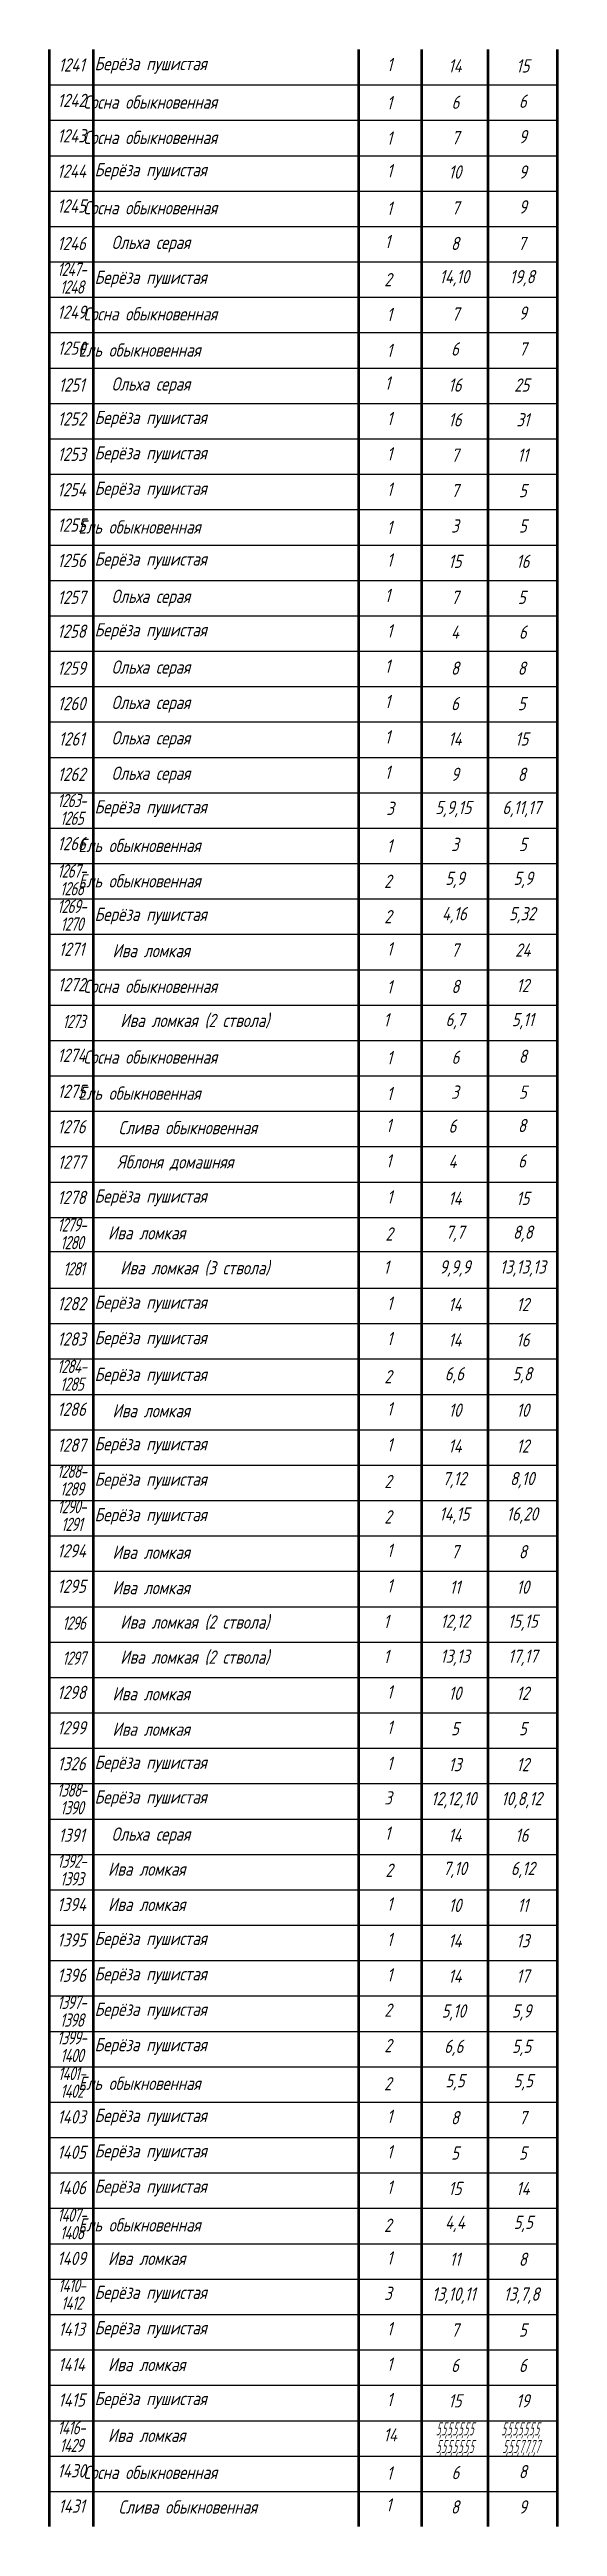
# Model space of a CAD drawing. Header units: metres. Extents: x 23128 to 34628, y -678634 to 13070.
# Drawn here: x 23128 to 34628, y -593835 to -537844 of the extents above; entities that cross this region are included whole.
import ezdxf

# ---------------------------------------------------------------- set-up
doc = ezdxf.new("R2010")
doc.units = ezdxf.units.M
for name, color, linetype, lineweight in [('Лиственные', 160, 'Continuous', 30), ('плодовые', 240, 'Continuous', 9), ('ТАБЛИЦА 50', 51, 'Continuous', 50), ('текст 300', 7, 'Continuous', 30), ('Хвойные', 80, 'Continuous', 30)]:
    doc.layers.add(name, color=color, linetype=linetype, lineweight=lineweight)
doc.layers.add('ТАБЛИЦА', color=18, linetype='Continuous', true_color=0x000000)
doc.styles.add('NF_VGP_3.0', font='cs_gost2304.shx', dxfattribs={"oblique": 15, "height": 300})

msp = doc.modelspace()

# ---------------------------------------------------------------- texts
at = {"layer": 'Лиственные', "lineweight": 30, "transparency": 33554687, "char_height": 300, "attachment_point": 5, "style": 'NF_VGP_3.0'}
for s, insert, width in [('\\pxqj;Берёза пушистая', (26017, -538201), 3736), ('\\pxqj;Берёза пушистая', (26017, -540601), 3736), ('Ольха серая', (25423, -542244), 6349.98), ('\\pxqj;Берёза пушистая', (26017, -543033), 3736), ('Ольха серая', (25423, -545444), 6349.98), ('\\pxqj;Берёза пушистая', (26017, -546201), 3736), ('\\pxqj;Берёза пушистая', (26017, -547001), 3736), ('\\pxqj;Берёза пушистая', (26017, -547801), 3736), ('\\pxqj;Берёза пушистая', (26017, -549401), 3736), ('Ольха серая', (25423, -550244), 6349.98), ('\\pxqj;Берёза пушистая', (26017, -551001), 3736), ('Ольха серая', (25423, -551844), 6349.98), ('Ольха серая', (25423, -552644), 6349.98), ('Ольха серая', (25423, -553444), 6349.98), ('Ольха серая', (25423, -554244), 6349.98), ('\\pxqj;Берёза пушистая', (26017, -555002), 3736), ('\\pxqj;Берёза пушистая', (26017, -557433), 3736), ('Ива ломкая', (25430, -558213), 6349.98), ('Ива ломкая (2 ствола)', (26417, -559806), 6349.98), ('\\pxqj;Берёза пушистая', (26017, -563801), 3736), ('Ива ломкая', (25329, -564593), 6349.98), ('Ива ломкая (3 ствола)', (26417, -565398), 6349.98), ('\\pxqj;Берёза пушистая', (26017, -566201), 3736), ('\\pxqj;Берёза пушистая', (26017, -567001), 3736), ('\\pxqj;Берёза пушистая', (26017, -567833), 3736), ('Ива ломкая', (25430, -568613), 6349.98), ('\\pxqj;Берёза пушистая', (26017, -569401), 3736), ('\\pxqj;Берёза пушистая', (26017, -570202), 3736), ('\\pxqj;Берёза пушистая', (26017, -571002), 3736), ('Ива ломкая', (25430, -571813), 6349.98), ('Ива ломкая', (25430, -572613), 6349.98), ('Ива ломкая (2 ствола)', (26417, -573406), 6349.98), ('Ива ломкая (2 ствола)', (26417, -574198), 6349.98), ('Ива ломкая', (25430, -575013), 6349.98), ('Ива ломкая', (25430, -575813), 6349.98), ('\\pxqj;Берёза пушистая', (26017, -576601), 3736), ('\\pxqj;Берёза пушистая', (26017, -577384), 3736), ('Ольха серая', (25423, -578226), 6349.98), ('Ива ломкая', (25329, -578975), 6349.98), ('Ива ломкая', (25329, -579775), 6349.98), ('\\pxqj;Берёза пушистая', (26017, -580584), 3736), ('\\pxqj;Берёза пушистая', (26017, -581384), 3736), ('\\pxqj;Берёза пушистая', (26017, -582184), 3736), ('\\pxqj;Берёза пушистая', (26017, -582984), 3736), ('\\pxqj;Берёза пушистая', (26017, -584584), 3736), ('\\pxqj;Берёза пушистая', (26017, -585384), 3736), ('\\pxqj;Берёза пушистая', (26017, -586184), 3736), ('Ива ломкая', (25329, -587775), 6349.98), ('\\pxqj;Берёза пушистая', (26017, -588584), 3736), ('\\pxqj;Берёза пушистая', (26017, -589384), 3736), ('Ива ломкая', (25329, -590175), 6349.98), ('\\pxqj;Берёза пушистая', (26017, -590984), 3736), ('Ива ломкая', (25329, -591775), 6349.98)]:
    msp.add_mtext(s, dxfattribs=dict(at, insert=insert, width=width))
at = {"layer": 'Лиственные', "color": 5, "char_height": 300, "attachment_point": 1, "style": 'NF_VGP_3.0'}
for s, insert, width in [('1', (30766, -538033), 156.16), ('1', (30766, -540433), 156.16), ('1', (30718, -542033), 156.16), ('2', (30706, -542895), 243.91), ('1', (30718, -545233), 156.16), ('1', (30766, -546033), 156.16), ('1', (30766, -546833), 156.16), ('1', (30766, -547633), 156.16), ('1', (30766, -549233), 156.16), ('1', (30718, -550033), 156.16), ('1', (30766, -550833), 156.16), ('1', (30718, -551633), 156.16), ('1', (30718, -552433), 156.16), ('1', (30718, -553233), 156.16), ('1', (30718, -554033), 156.16), ('3', (30753, -554847), 232.3), ('2', (30706, -557295), 243.91), ('1', (30766, -558021), 156.16), ('1', (30689, -559626), 156.16), ('1', (30766, -563633), 156.16), ('2', (30732, -564469), 243.91), ('1', (30689, -565218), 156.16), ('1', (30766, -566033), 156.16), ('1', (30766, -566833), 156.16), ('2', (30706, -567695), 243.91), ('1', (30766, -568421), 156.16), ('1', (30766, -569233), 156.16), ('2', (30706, -570064), 243.91), ('2', (30706, -570864), 243.91), ('1', (30766, -571621), 156.16), ('1', (30766, -572421), 156.16), ('1', (30689, -573226), 156.16), ('1', (30689, -574018), 156.16), ('1', (30766, -574821), 156.16), ('1', (30766, -575621), 156.16), ('1', (30766, -576433), 156.16), ('3', (30706, -577215), 232.3), ('1', (30718, -578015), 156.16), ('2', (30732, -578851), 243.91), ('1', (30766, -579615), 156.16), ('1', (30766, -580415), 156.16), ('1', (30766, -581215), 156.16), ('2', (30706, -582015), 243.91), ('2', (30706, -582815), 243.91), ('1', (30766, -584415), 156.16), ('1', (30766, -585215), 156.16), ('1', (30766, -586015), 156.16), ('1', (30766, -587615), 156.16), ('3', (30706, -588415), 232.3), ('1', (30766, -589215), 156.16), ('1', (30766, -590015), 156.16), ('1', (30766, -590815), 156.16), ('14', (30689, -591615), 397.36)]:
    msp.add_mtext(s, dxfattribs=dict(at, insert=insert, width=width))
at = {"layer": 'плодовые', "lineweight": 30, "transparency": 33554687, "char_height": 300, "width": 4582.51, "attachment_point": 5, "style": 'NF_VGP_3.0'}
for s, insert in [('Слива обыкновенная', (26259, -562213)), ('Яблоня домашняя', (25978, -563013)), ('Слива обыкновенная', (26259, -593395))]:
    msp.add_mtext(s, dxfattribs=dict(at, insert=insert))
at = {"layer": 'плодовые', "char_height": 300, "width": 156.16, "attachment_point": 1, "style": 'NF_VGP_3.0'}
for insert in [(30745, -562016), (30745, -562816), (30745, -593198)]:
    msp.add_mtext('1', dxfattribs=dict(at, insert=insert))
at = {"layer": 'текст 300', "color": 7, "transparency": 33554687, "char_height": 300, "attachment_point": 5, "style": 'NF_VGP_3.0'}
for s, insert, width in [('{\\C256;1241}', (23628, -538193), 1000), ('{\\C256;1242}', (23628, -538994), 1000), ('{\\C256;1243}', (23628, -539794), 1000), ('{\\C256;1244}', (23628, -540593), 1000), ('{\\C256;1245}', (23628, -541381), 1000), ('{\\C256;1246}', (23628, -542228), 1000.06), ('{\\C256;1249}', (23628, -543781), 1000), ('{\\C256;1250}', (23628, -544594), 1000), ('{\\C256;1251}', (23628, -545428), 1000.06), ('{\\C256;1252}', (23628, -546193), 1000), ('{\\C256;1253}', (23628, -546993), 1000), ('{\\C256;1254}', (23628, -547793), 1000), ('{\\C256;1255}', (23628, -548594), 1000), ('{\\C256;1256}', (23628, -549393), 1000), ('{\\C256;1257}', (23628, -550228), 1000.06), ('{\\C256;1258}', (23628, -550993), 1000), ('{\\C256;1259}', (23628, -551828), 1000.06), ('{\\C256;1260}', (23628, -552628), 1000.06), ('{\\C256;1261}', (23628, -553428), 1000.06), ('{\\C256;1262}', (23628, -554228), 1000.06), ('{\\C256;1266}', (23628, -555794), 1000), ('{\\C256;1271}', (23628, -558181), 1000), ('{\\C256;1272}', (23628, -558981), 1000), ('{\\C256;1274}', (23628, -560581), 1000), ('{\\C256;1275}', (23628, -561394), 1000), ('{\\C256;1276}', (23628, -562194), 1000), ('{\\C256;1277}', (23628, -562994), 1000), ('{\\C256;1278}', (23628, -563793), 1000), ('{\\C256;1282}', (23628, -566193), 1000), ('{\\C256;1283}', (23628, -566993), 1000), ('{\\C256;1286}', (23628, -568581), 1000), ('{\\C256;1287}', (23628, -569393), 1000), ('{\\C256;1294}', (23628, -571781), 1000), ('{\\C256;1295}', (23628, -572581), 1000), ('{\\C256;1298}', (23628, -574981), 1000), ('{\\C256;1299}', (23628, -575781), 1000), ('{\\C256;1326}', (23628, -576593), 1000), ('{\\C256;1391}', (23628, -578210), 1000.06), ('{\\C256;1394}', (23628, -579776), 1000), ('{\\C256;1395}', (23628, -580576), 1000), ('{\\C256;1396}', (23628, -581376), 1000), ('{\\C256;1403}', (23628, -584576), 1000), ('{\\C256;1405}', (23628, -585376), 1000), ('{\\C256;1406}', (23628, -586176), 1000), ('{\\C256;1409}', (23628, -587776), 1000), ('{\\C256;1413}', (23628, -589376), 1000), ('{\\C256;1414}', (23628, -590176), 1000), ('{\\C256;1415}', (23628, -590976), 1000), ('{\\C256;1430}', (23628, -592576), 1000), ('{\\C256;1431}', (23628, -593376), 1000)]:
    msp.add_mtext(s, dxfattribs=dict(at, insert=insert, width=width))
at = {"layer": 'текст 300', "transparency": 33554687, "char_height": 300, "attachment_point": 5, "style": 'NF_VGP_3.0'}
for s, insert, width in [('14', (32306, -538213), 1500), ('15', (33842, -538213), 1572.46), ('6', (32317, -539035), 1478.12), ('6', (33842, -539013), 1572.46), ('7', (32317, -539835), 1478.12), ('9', (33842, -539813), 1572.46), ('10', (32306, -540613), 1500), ('9', (33842, -540613), 1572.46), ('7', (32317, -541423), 1478.12), ('9', (33842, -541401), 1572.46), ('8', (32306, -542228), 1500), ('7', (33818, -542228), 1620), ('14,10', (32292, -543013), 1471.94), ('19,8', (33828, -543013), 1544.4), ('7', (32317, -543823), 1478.12), ('9', (33842, -543801), 1572.46), ('6', (32306, -544613), 1500), ('7', (33842, -544613), 1572.46), ('16', (32306, -545428), 1500), ('25', (33818, -545428), 1620), ('16', (32306, -546213), 1500), ('31', (33842, -546213), 1572.46), ('7', (32306, -547013), 1500), ('11', (33842, -547013), 1572.46), ('7', (32306, -547813), 1500), ('5', (33842, -547813), 1572.46), ('3', (32306, -548613), 1500), ('5', (33842, -548613), 1572.46), ('15', (32306, -549413), 1500), ('16', (33842, -549413), 1572.46), ('7', (32306, -550228), 1500), ('5', (33818, -550228), 1620), ('4', (32306, -551013), 1500), ('6', (33842, -551013), 1572.46), ('8', (32306, -551828), 1500), ('8', (33818, -551828), 1620), ('6', (32306, -552628), 1500), ('5', (33818, -552628), 1620), ('14', (32306, -553428), 1500), ('15', (33818, -553428), 1620), ('9', (32306, -554228), 1500), ('8', (33818, -554228), 1620), ('5,9,15', (32269, -555013), 1427.54), ('6,11,17', (33815, -555013), 1664.4), ('3', (32306, -555813), 1500), ('5', (33842, -555813), 1572.46), ('5,9', (32306, -556613), 1500), ('5,9', (33852, -556613), 1591.94), ('4,16', (32292, -557413), 1471.94), ('5,32', (33828, -557413), 1544.4), ('7', (32306, -558201), 1500), ('24', (33842, -558201), 1572.46), ('8', (32317, -559023), 1478.12), ('12', (33842, -559001), 1572.46), ('6,7', (32306, -559806), 1500), ('5,11', (33842, -559806), 1572.46), ('6', (32317, -560623), 1478.12), ('8', (33842, -560601), 1572.46), ('3', (32306, -561413), 1500), ('5', (33842, -561413), 1572.46), ('6', (32249, -562179), 1427.54), ('8', (33823, -562167), 1427.54), ('4', (32249, -562979), 1427.54), ('6', (33823, -562967), 1427.54), ('14', (32306, -563813), 1500), ('15', (33842, -563813), 1572.46), ('7,7', (32306, -564613), 1500), ('8,8', (33842, -564613), 1572.46), ('9,9,9', (32306, -565398), 1500), ('13,13,13', (33842, -565398), 1572.46), ('14', (32306, -566213), 1500), ('12', (33842, -566213), 1572.46), ('14', (32306, -567013), 1500), ('16', (33842, -567013), 1572.46), ('6,6', (32292, -567813), 1471.94), ('5,8', (33828, -567813), 1544.4), ('10', (32306, -568601), 1500), ('10', (33842, -568601), 1572.46), ('14', (32306, -569413), 1500), ('12', (33842, -569413), 1572.46), ('7,12', (32292, -570182), 1471.94), ('8,10', (33828, -570182), 1544.4), ('14,15', (32292, -570982), 1471.94), ('16,20', (33828, -570982), 1544.4), ('7', (32306, -571801), 1500), ('8', (33842, -571801), 1572.46), ('11', (32306, -572601), 1500), ('10', (33842, -572601), 1572.46), ('12,12', (32306, -573406), 1500), ('15,15', (33842, -573406), 1572.46), ('13,13', (32306, -574198), 1500), ('17,17', (33842, -574198), 1572.46), ('10', (32306, -575001), 1500), ('12', (33842, -575001), 1572.46), ('5', (32306, -575801), 1500), ('5', (33842, -575801), 1572.46), ('13', (32306, -576613), 1500), ('12', (33842, -576613), 1572.46), ('12,12,10', (32278, -577417), 1500), ('10,8,12', (33814, -577417), 1572.46), ('14', (32306, -578210), 1500), ('16', (33818, -578210), 1620), ('7,10', (32306, -578995), 1500), ('6,12', (33842, -578995), 1572.46), ('10', (32306, -579795), 1500), ('11', (33842, -579795), 1572.46), ('14', (32306, -580595), 1500), ('13', (33842, -580595), 1572.46), ('14', (32306, -581395), 1500), ('17', (33842, -581395), 1572.46), ('5,10', (32278, -582217), 1500), ('5,9', (33814, -582217), 1572.46), ('6,6', (32278, -583017), 1500), ('5,5', (33814, -583017), 1572.46), ('5,5', (32306, -583795), 1500), ('5,5', (33852, -583795), 1591.94), ('8', (32306, -584595), 1500), ('7', (33842, -584595), 1572.46), ('5', (32306, -585395), 1500), ('5', (33842, -585395), 1572.46), ('15', (32306, -586195), 1500), ('14', (33842, -586195), 1572.46), ('4,4', (32306, -586995), 1500), ('5,5', (33852, -586995), 1591.94), ('11', (32306, -587795), 1500), ('8', (33842, -587795), 1572.46), ('13,10,11', (32278, -588617), 1500), ('13,7,8', (33814, -588617), 1572.46), ('7', (32306, -589395), 1500), ('5', (33842, -589395), 1572.46), ('6', (32306, -590195), 1500), ('6', (33842, -590195), 1572.46), ('15', (32306, -590995), 1500), ('19', (33842, -590995), 1572.46), ('6', (32317, -592617), 1478.12), ('8', (33842, -592595), 1572.46), ('8', (32306, -593395), 1500), ('9', (33842, -593395), 1572.46)]:
    msp.add_mtext(s, dxfattribs=dict(at, insert=insert, width=width))
at = {"layer": 'текст 300', "color": 7, "transparency": 33554687, "char_height": 300, "attachment_point": 5, "line_spacing_factor": 0.8, "style": 'NF_VGP_3.0'}
for s, insert, width in [('{\\W0.9;\\T0.9;\\C256;1247-\\P1248}', (23628, -543013), 1000), ('{\\W0.9;\\T0.9;\\C256;1263-\\P1265}', (23628, -555020), 1000), ('{\\W0.9;\\T0.9;\\C256;1267-\\P1268}', (23628, -556613), 1000), ('{\\W0.9;\\T0.9;\\C256;1269-\\P1270}', (23628, -557413), 1000), ('{\\W0.9;\\T0.9;\\C256;1273}', (23676, -559814), 904.92), ('{\\W0.9;\\T0.9;\\C256;1279-\\P1280}', (23628, -564613), 1000), ('{\\W0.9;\\T0.9;\\C256;1281}', (23676, -565406), 904.92), ('{\\W0.9;\\T0.9;\\C256;1284-\\P1285}', (23628, -567813), 1000), ('{\\W0.9;\\T0.9;\\C256;1288-\\P1289}', (23628, -570182), 1000), ('{\\W0.9;\\T0.9;\\C256;1290-\\P1291}', (23628, -570982), 1000), ('{\\W0.9;\\T0.9;\\C256;1296}', (23676, -573414), 904.92), ('{\\W0.9;\\T0.9;\\C256;1297}', (23676, -574206), 904.92), ('{\\W0.9;\\T0.9;\\C256;1388-\\P1390}', (23628, -577388), 904.92), ('{\\W0.9;\\T0.9;\\C256;1392-\\P1393}', (23628, -578995), 1000), ('{\\W0.9;\\T0.9;\\C256;1397-\\P1398}', (23628, -582188), 904.92), ('{\\W0.9;\\T0.9;\\C256;1399-\\P1400}', (23628, -582988), 904.92), ('{\\W0.9;\\T0.9;\\C256;1401-\\P1402}', (23628, -583795), 1000), ('{\\W0.9;\\T0.9;\\C256;1407-\\P1408}', (23628, -586995), 1000), ('{\\W0.9;\\T0.9;\\C256;1410-\\P1412}', (23628, -588588), 904.92), ('{\\W0.9;\\T0.9;\\C256;1416-\\P1429}', (23618, -591803), 980.53)]:
    msp.add_mtext(s, dxfattribs=dict(at, insert=insert, width=width))
at = {"layer": 'текст 300', "transparency": 33554687, "char_height": 300, "width": 1500, "attachment_point": 5, "line_spacing_factor": 0.8, "style": 'NF_VGP_3.0'}
for s, insert in [('{\\W0.55;\\T0.75;5,5,5,5,5,5,5\\P5,5,5,5,5,5,5}', (32291, -591863)), ('{\\W0.55;\\T0.75;5,5,5,5,5,5,5,\\P5,5,5,7,7,7,7}', (33791, -591863))]:
    msp.add_mtext(s, dxfattribs=dict(at, insert=insert))
at = {"layer": 'Хвойные', "lineweight": 30, "transparency": 33554687, "char_height": 300, "width": 4584.55, "attachment_point": 5, "style": 'NF_VGP_3.0'}
for s, insert in [('\\pxqj;Сосна обыкновенная', (26187, -539031)), ('\\pxqj;Сосна обыкновенная', (26187, -539831)), ('\\pxqj;Сосна обыкновенная', (26187, -541419)), ('\\pxqj;Сосна обыкновенная', (26187, -543819)), ('\\pxqj;Ель обыкновенная', (26075, -544636)), ('\\pxqj;Ель обыкновенная', (26075, -548636)), ('\\pxqj;Ель обыкновенная', (26075, -555836)), ('\\pxqj;Ель обыкновенная', (26075, -556636)), ('\\pxqj;Сосна обыкновенная', (26187, -559019)), ('\\pxqj;Сосна обыкновенная', (26187, -560619)), ('\\pxqj;Ель обыкновенная', (26075, -561436)), ('\\pxqj;Ель обыкновенная', (26075, -583818)), ('\\pxqj;Ель обыкновенная', (26075, -587018)), ('\\pxqj;Сосна обыкновенная', (26187, -592613))]:
    msp.add_mtext(s, dxfattribs=dict(at, insert=insert))
at = {"layer": 'Хвойные', "char_height": 300, "attachment_point": 1, "style": 'NF_VGP_3.0'}
for s, insert, width in [('1', (30762, -538896), 156.16), ('1', (30762, -539696), 156.16), ('1', (30762, -541283), 156.16), ('1', (30762, -543683), 156.16), ('1', (30762, -544496), 156.16), ('1', (30762, -548496), 156.16), ('1', (30762, -555696), 156.16), ('2', (30702, -556496), 243.91), ('1', (30762, -558883), 156.16), ('1', (30762, -560483), 156.16), ('1', (30762, -561296), 156.16), ('2', (30702, -583678), 243.91), ('2', (30702, -586878), 243.91), ('1', (30762, -592478), 156.16)]:
    msp.add_mtext(s, dxfattribs=dict(at, insert=insert, width=width))

# ---------------------------------------------------------------- linework, layer by layer
at = {"layer": 'ТАБЛИЦА', "color": 0, "transparency": 33554687}
for points in [[(23128, -538644), (34628, -538644)], [(23128, -539444), (34628, -539444)], [(23128, -540244), (34628, -540244)], [(23128, -541044), (34628, -541044)], [(23128, -541844), (34628, -541844)], [(23128, -542644), (34628, -542644)], [(23128, -543444), (34628, -543444)], [(23128, -544244), (34628, -544244)], [(23128, -545044), (34628, -545044)], [(23128, -545844), (34628, -545844)], [(23128, -546644), (34628, -546644)], [(23128, -547444), (34628, -547444)], [(23128, -548244), (34628, -548244)], [(23128, -549044), (34628, -549044)], [(23128, -549844), (34628, -549844)], [(23128, -550644), (34628, -550644)], [(23128, -551444), (34628, -551444)], [(23128, -552244), (34628, -552244)], [(23128, -553044), (34628, -553044)], [(23128, -553844), (34628, -553844)], [(23128, -554644), (34628, -554644)], [(23128, -555444), (34628, -555444)], [(23128, -556244), (34628, -556244)], [(23128, -557044), (34628, -557044)], [(23128, -557844), (34628, -557844)], [(23128, -558644), (34628, -558644)], [(23128, -559444), (34628, -559444)], [(23128, -560244), (34628, -560244)], [(23128, -561044), (34628, -561044)], [(23128, -561844), (34628, -561844)], [(23128, -562644), (34628, -562644)], [(23128, -563444), (34628, -563444)], [(23128, -564244), (34628, -564244)], [(23128, -565013), (34628, -565013)], [(23128, -565844), (34628, -565844)], [(23128, -566644), (34628, -566644)], [(23128, -567444), (34628, -567444)], [(23128, -568244), (34628, -568244)], [(23128, -569044), (34628, -569044)], [(23128, -569844), (34628, -569844)], [(23128, -570644), (34628, -570644)], [(23128, -571444), (34628, -571444)], [(23128, -572244), (34628, -572244)], [(23128, -573044), (34628, -573044)], [(23128, -573844), (34628, -573844)], [(23128, -574644), (34628, -574644)], [(23128, -575444), (34628, -575444)], [(23128, -576244), (34628, -576244)], [(23128, -577044), (34628, -577044)], [(23128, -577844), (34628, -577844)], [(23128, -578644), (34628, -578644)], [(23128, -579444), (34628, -579444)], [(23128, -580244), (34628, -580244)], [(23128, -581044), (34628, -581044)], [(23128, -581844), (34628, -581844)], [(23128, -582644), (34628, -582644)], [(23128, -583444), (34628, -583444)], [(23128, -584244), (34628, -584244)], [(23128, -585044), (34628, -585044)], [(23128, -585844), (34628, -585844)], [(23128, -586644), (34628, -586644)], [(23128, -587444), (34628, -587444)], [(23128, -588244), (34628, -588244)], [(23128, -589044), (34628, -589044)], [(23128, -589844), (34628, -589844)], [(23128, -590644), (34628, -590644)], [(23128, -591444), (34628, -591444)], [(23128, -592244), (34628, -592244)], [(23128, -593044), (34628, -593044)]]:
    msp.add_lwpolyline(points, dxfattribs=at)
at = {"layer": 'ТАБЛИЦА 50', "color": 7, "transparency": 33554687}
for points in [[(23128, -593834), (23128, -537844)], [(24128, -593834), (24128, -537844)], [(30128, -593835), (30128, -537844)], [(30128, -593835), (30128, -537844)], [(31556, -593835), (31556, -537844)], [(31556, -593835), (31556, -537844)], [(33056, -593835), (33056, -537844)], [(33056, -593835), (33056, -537844)], [(34628, -593835), (34628, -537844)], [(34628, -593835), (34628, -537844)]]:
    msp.add_lwpolyline(points, dxfattribs=at)

msp.set_redraw_order([(e.dxf.handle, doc.entitydb.next_handle()) for e in msp.query("TEXT MTEXT ATTDEF DIMENSION ARC_DIMENSION")])  # texts and dimensions are drawn at this point

doc.saveas('drawing.dxf')
